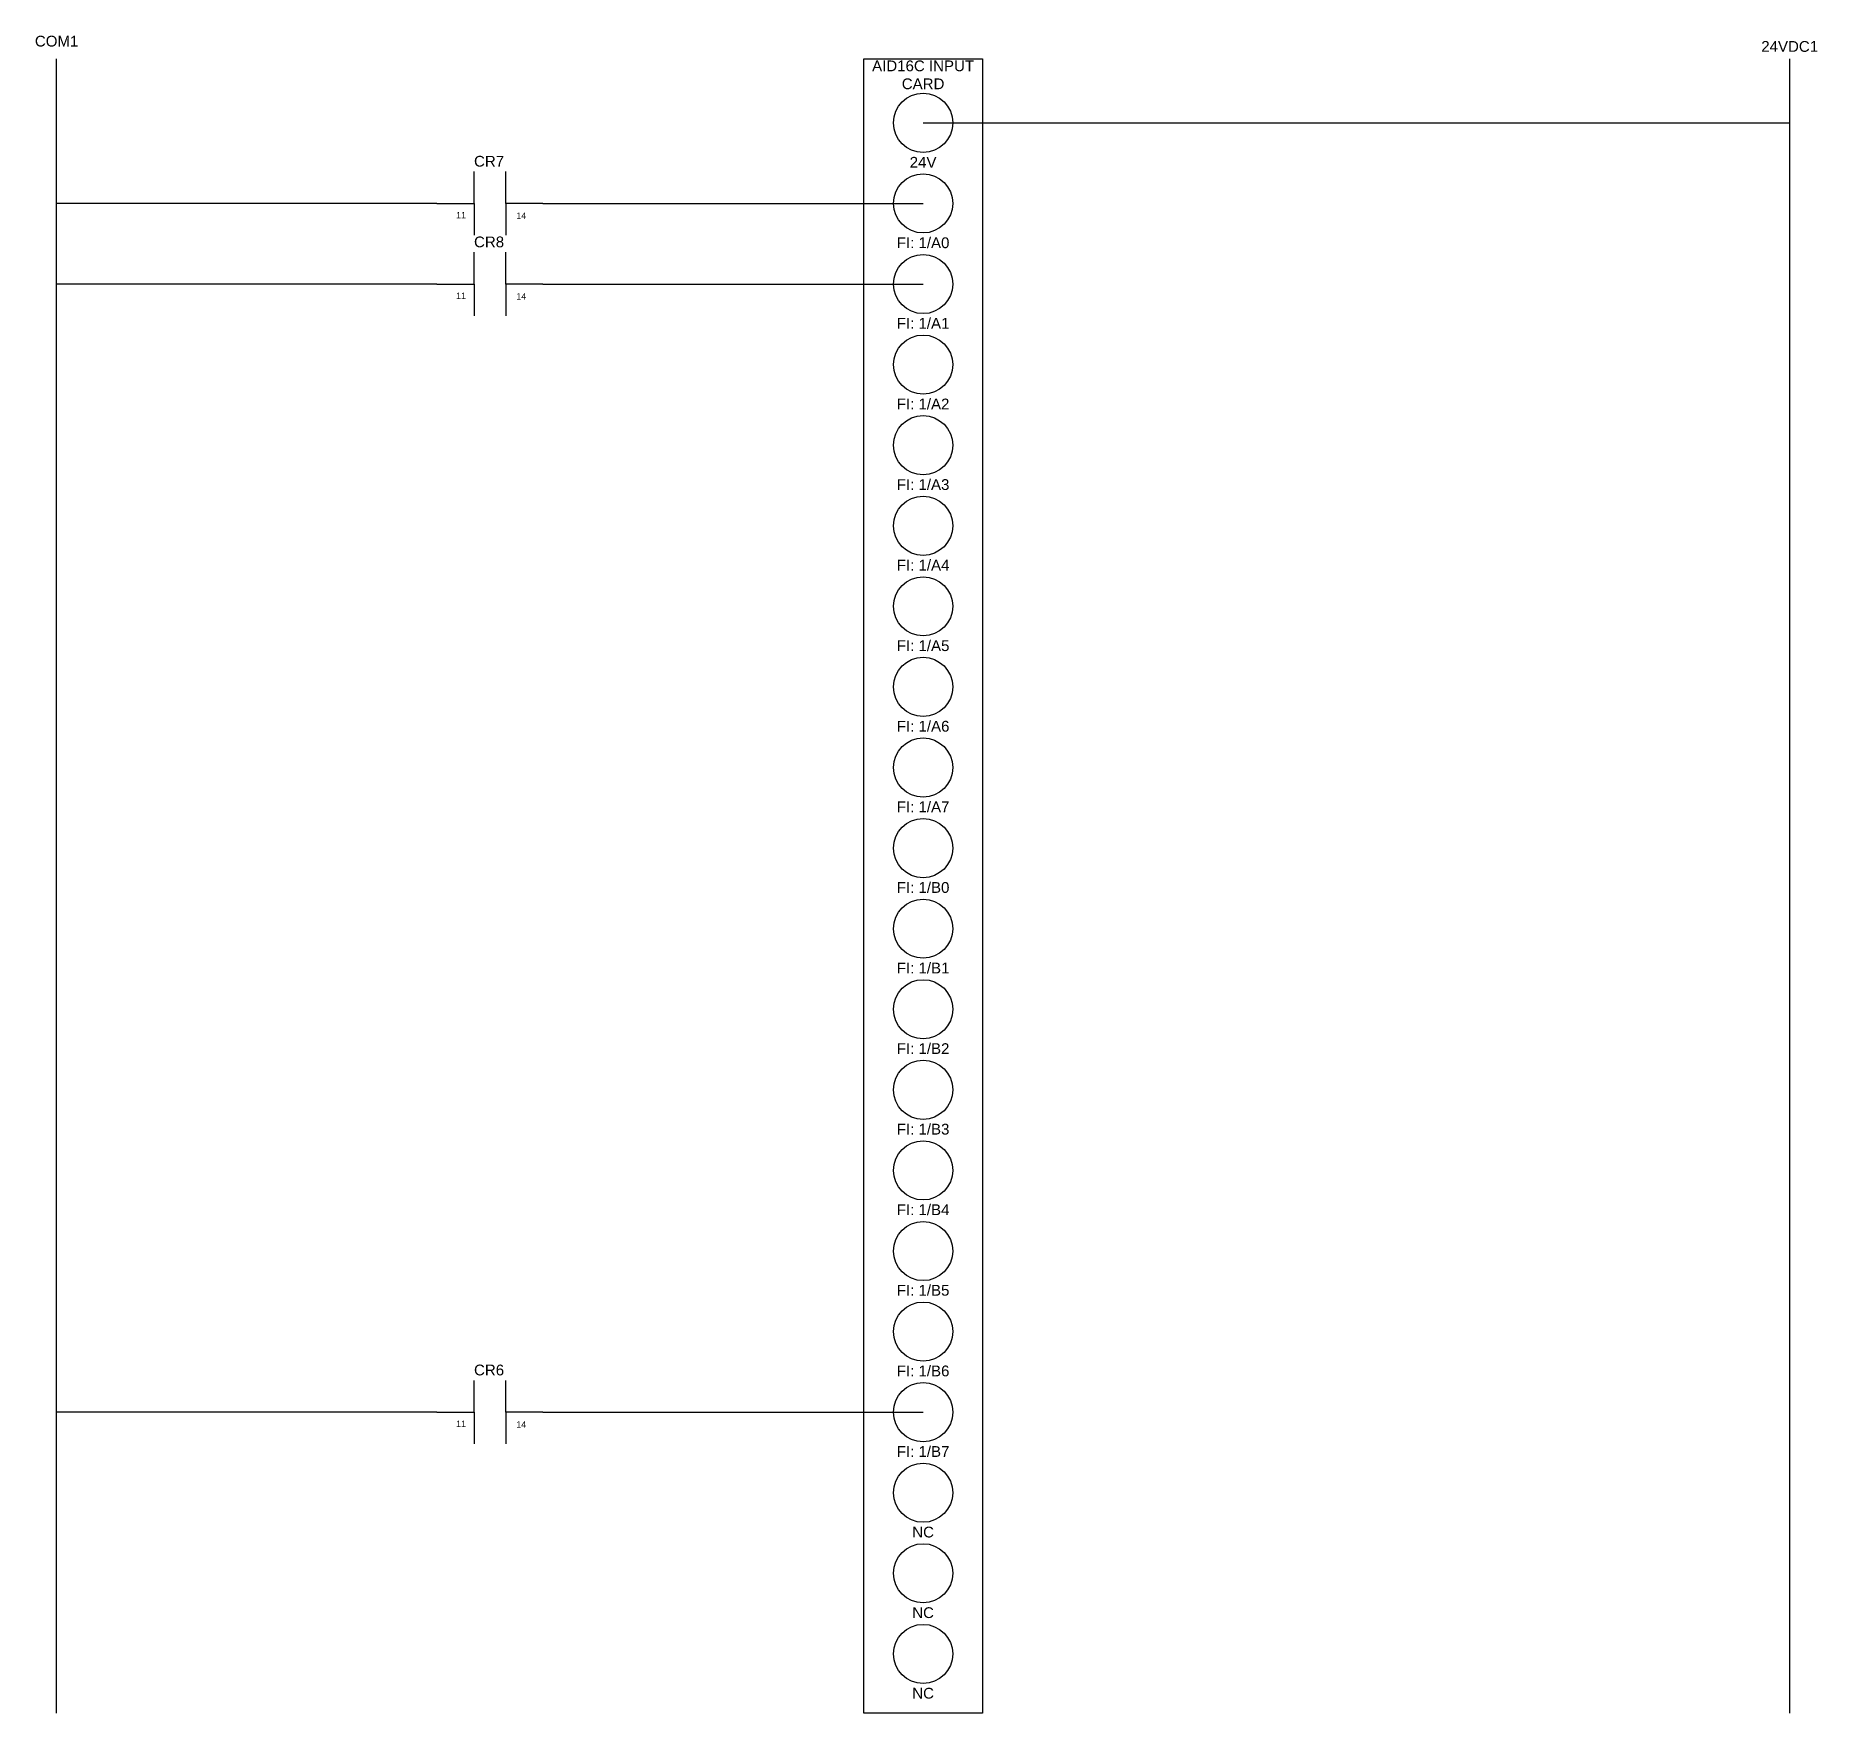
# Model space of a CAD drawing. Header units: inches. Extents: x 13.2 to 53.5, y 10.5 to 26.4.
# Drawn here: x 13.24 to 30.04, y 10.54 to 26.36 of the extents above; entities that cross this region are included whole.
import ezdxf

# ---------------------------------------------------------------- set-up
doc = ezdxf.new("R2010")
doc.units = ezdxf.units.IN
doc.header["$MEASUREMENT"] = 0
doc.styles.get("Standard").update_dxf_attribs({"font": 'arial.ttf'})

msp = doc.modelspace()

# ---------------------------------------------------------------- texts
for s, p in [('11', (17.203, 24.641)), ('14', (17.771, 24.636)), ('11', (17.203, 23.881)), ('14', (17.771, 23.875)), ('11', (17.203, 13.239)), ('14', (17.771, 13.233))]:
    msp.add_text(s, height=0.06).set_placement(p)
at = {"attachment_point": 5}
for s, width, insert, char_height in [('COM1', 0.35526, (13.435, 26.312), 0.1016), ('24VDC1', 0.35526, (29.782, 26.262), 0.1016), ('AID16C INPUT\\PCARD', 1.02753, (21.608, 25.994), 0.10159), ('CR7', 0.35526, (17.514, 25.179), 0.1016), ('24V', 0.35526, (21.608, 25.17), 0.1016), ('CR8', 0.35526, (17.514, 24.418), 0.1016), ('FI: 1/A0', 0.51048, (21.608, 24.41), 0.1016), ('FI: 1/A1', 0.5542, (21.608, 23.65), 0.1016), ('FI: 1/A2', 0.53456, (21.608, 22.889), 0.1016), ('FI: 1/A3', 0.52463, (21.608, 22.129), 0.1016), ('FI: 1/A4', 0.73639, (21.608, 21.369), 0.1016), ('FI: 1/A5', 0.6043, (21.608, 20.609), 0.1016), ('FI: 1/A6', 0.52905, (21.608, 19.849), 0.1016), ('FI: 1/A7', 0.54785, (21.608, 19.089), 0.1016), ('FI: 1/B0', 0.52911, (21.608, 18.328), 0.1016), ('FI: 1/B1', 0.6602, (21.608, 17.568), 0.1016), ('FI: 1/B2', 0.57276, (21.608, 16.808), 0.1016), ('FI: 1/B3', 0.61024, (21.608, 16.048), 0.1016), ('FI: 1/B4', 0.83552, (21.608, 15.288), 0.1016), ('FI: 1/B5', 0.73639, (21.608, 14.528), 0.1016), ('CR6', 0.35526, (17.514, 13.776), 0.1016), ('FI: 1/B6', 0.93508, (21.608, 13.767), 0.1016), ('FI: 1/B7', 0.73639, (21.608, 13.007), 0.1016), ('NC', 0.35526, (21.608, 12.247), 0.1016), ('NC', 0.35526, (21.608, 11.487), 0.1016), ('NC', 0.35526, (21.608, 10.727), 0.1016)]:
    msp.add_mtext_dynamic_manual_height_columns(s, width=width, gutter_width=1, heights=[0], dxfattribs=dict(at, insert=insert, char_height=char_height))

# ---------------------------------------------------------------- linework, layer by layer
for p, q in [((13.435, 10.538), (13.435, 26.145)), ((21.05, 26.145), (22.167, 26.145)), ((21.05, 10.538), (21.05, 26.145)), ((22.167, 26.145), (22.167, 10.538)), ((29.782, 10.538), (29.782, 26.145)), ((21.608, 25.542), (29.782, 25.542)), ((17.372, 24.782), (17.372, 25.082)), ((17.672, 24.782), (17.672, 25.082)), ((17.022, 24.782), (13.435, 24.782)), ((17.022, 24.782), (17.372, 24.782)), ((17.372, 24.782), (17.372, 24.482)), ((18.022, 24.782), (17.672, 24.782)), ((17.672, 24.782), (17.672, 24.482)), ((18.022, 24.782), (21.608, 24.782)), ((17.372, 24.021), (17.372, 24.321)), ((17.672, 24.021), (17.672, 24.321)), ((17.022, 24.021), (13.435, 24.021)), ((17.022, 24.021), (17.372, 24.021)), ((17.372, 24.021), (17.372, 23.721)), ((18.022, 24.021), (17.672, 24.021)), ((17.672, 24.021), (17.672, 23.721)), ((18.022, 24.021), (21.608, 24.021)), ((17.372, 13.379), (17.372, 13.679)), ((17.672, 13.379), (17.672, 13.679)), ((17.022, 13.379), (13.435, 13.379)), ((17.022, 13.379), (17.372, 13.379)), ((17.372, 13.379), (17.372, 13.079)), ((18.022, 13.379), (17.672, 13.379)), ((17.672, 13.379), (17.672, 13.079)), ((18.022, 13.379), (21.608, 13.379)), ((22.167, 10.538), (21.05, 10.538))]:
    msp.add_line(p, q)
for centre in [(21.608, 25.542), (21.608, 24.782), (21.608, 24.021), (21.608, 23.261), (21.608, 22.501), (21.608, 21.741), (21.608, 20.981), (21.608, 20.221), (21.608, 19.46), (21.608, 18.7), (21.608, 17.94), (21.608, 17.18), (21.608, 16.42), (21.608, 15.66), (21.608, 14.899), (21.608, 14.139), (21.608, 13.379), (21.608, 12.619), (21.608, 11.859), (21.608, 11.098)]:
    msp.add_circle(centre, 0.279)

msp.set_redraw_order([(e.dxf.handle, doc.entitydb.next_handle()) for e in msp.query("TEXT MTEXT ATTDEF DIMENSION ARC_DIMENSION")])  # texts and dimensions are drawn at this point

doc.saveas('drawing.dxf')
